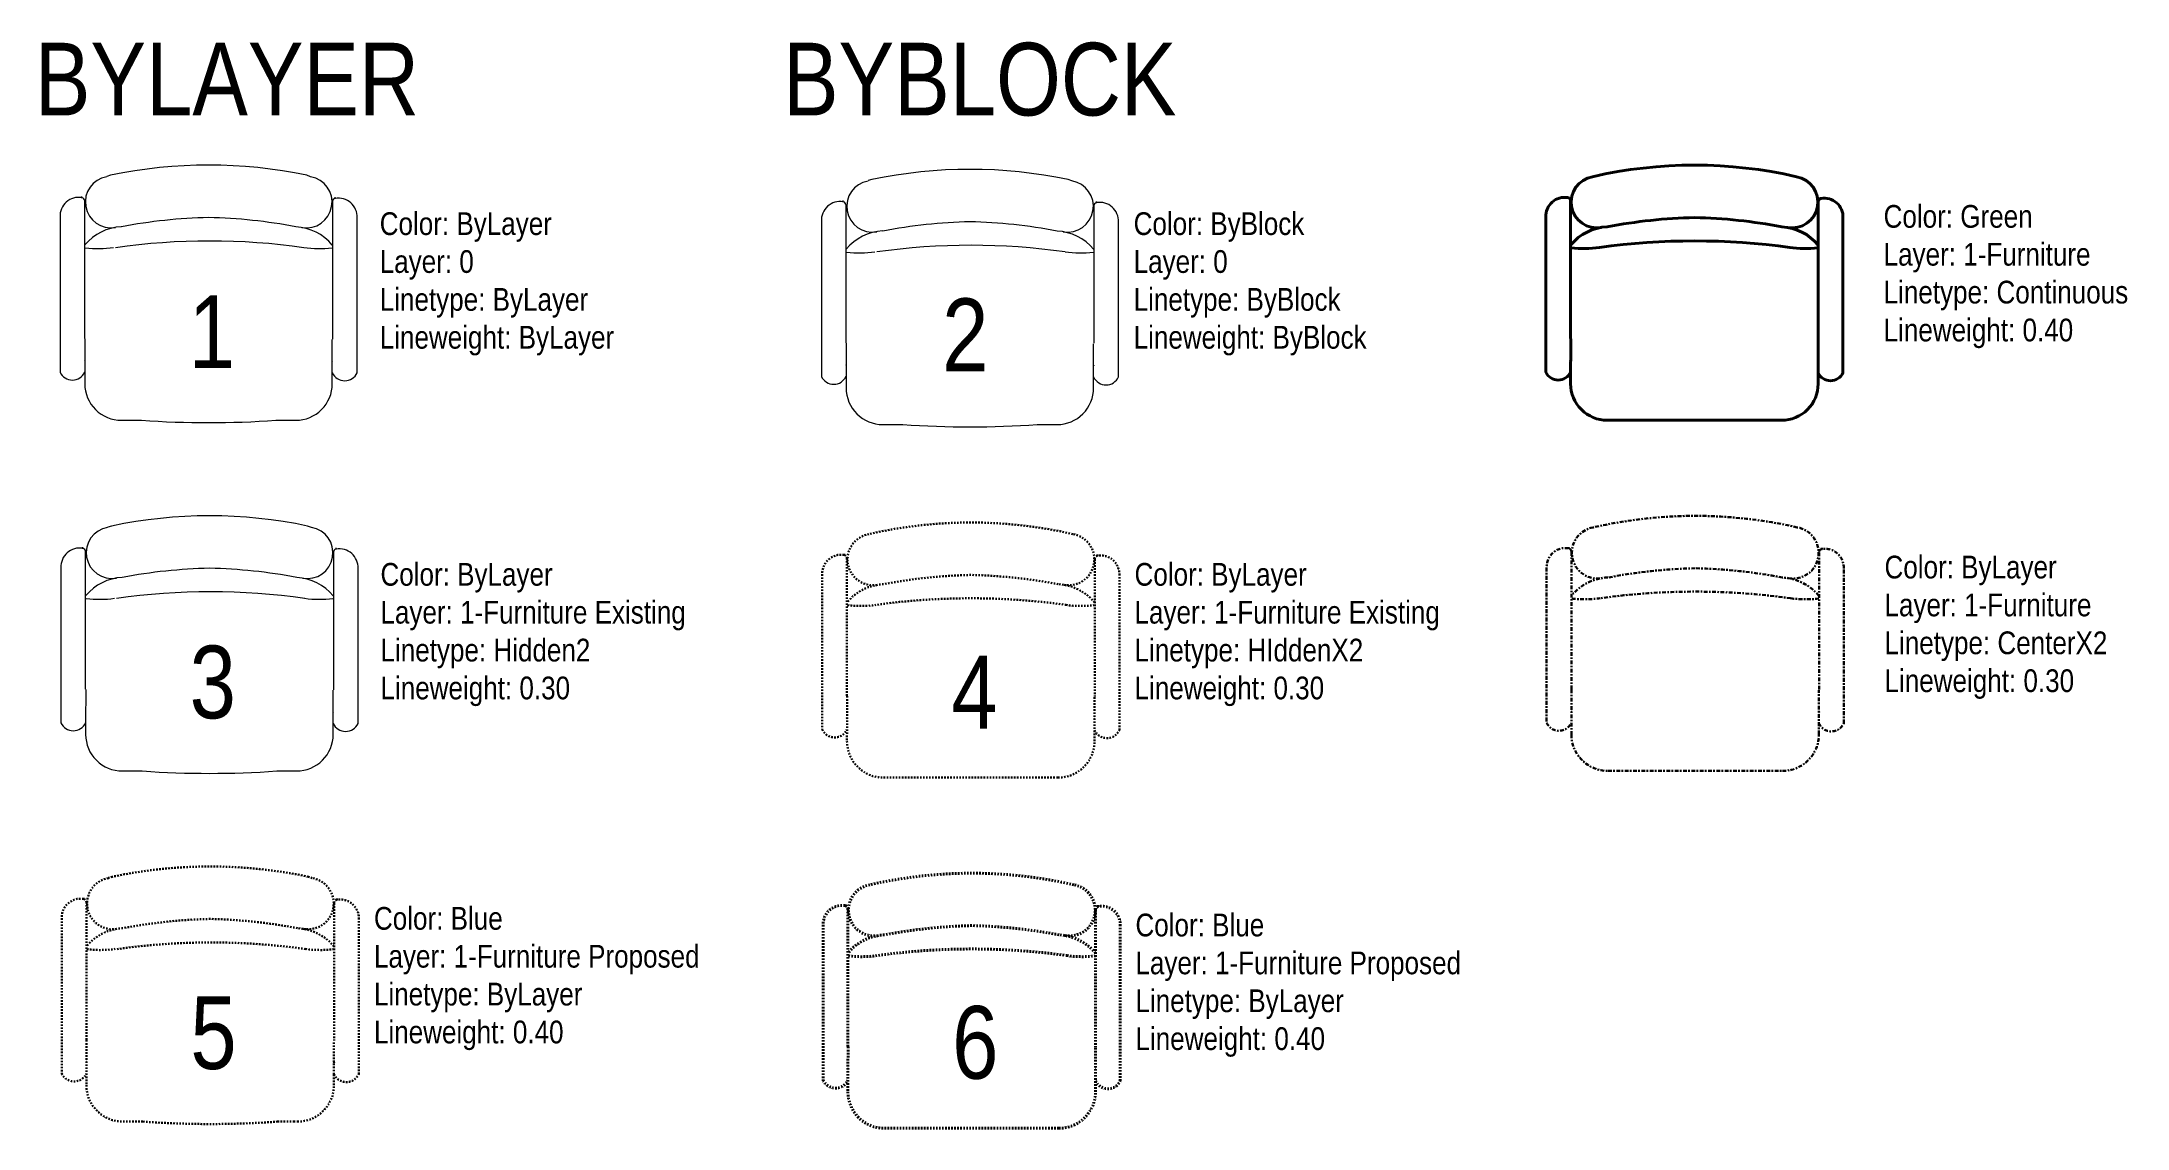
# Model space of a CAD drawing. Header units: inches. Extents: x -9700 to 23669, y -55805 to 1166.
# Drawn here: x -1278.1 to -1140.5, y -55805.1 to -55733.4 of the extents above; entities that cross this region are included whole.
import ezdxf

# ---------------------------------------------------------------- set-up
doc = ezdxf.new("R2010")
doc.units = ezdxf.units.IN
doc.header["$LTSCALE"] = 0.1
doc.header["$MEASUREMENT"] = 0
for name, pattern in [('CENTERX2', [4, 2.5, -0.5, 0.5, -0.5]), ('HIDDEN2', [0.1875, 0.125, -0.0625]), ('HIDDENX2', [0.75, 0.5, -0.25])]:
    doc.linetypes.add(name, pattern=pattern)
doc.layers.get('0').update_dxf_attribs({"lineweight": 0})
for name, color, linetype, lineweight in [('1-Furniture', 7, 'Continuous', 25), ('1-Furniture-Existing', 8, 'Continuous', 9), ('1-Furniture-Proposed', 1, 'HIDDEN2', 30), ('1-Objects', 7, 'Continuous', 25)]:
    doc.layers.add(name, color=color, linetype=linetype, lineweight=lineweight)
doc.styles.get("Standard").update_dxf_attribs({"font": 'ARIALN.TTF'})

msp = doc.modelspace()

# ---------------------------------------------------------------- texts
at = {"layer": '1-Objects'}
for s, insert, char_height, width, attachment_point in [('BYLAYER', (-1278.57, -55733.43), 4.8, 29.3891, 1), ('BYBLOCK', (-1229.19, -55733.43), 4.8, 29.3891, 1), ('Color: Green\\PLayer: 1-Furniture\\PLinetype: Continuous\\PLineweight: 0.40', (-1156.55, -55744.14), 1.5, 18.7369, 1), ('Color: ByLayer\\PLayer: 0\\PLinetype: ByLayer\\PLineweight: ByLayer', (-1255.81, -55744.62), 1.5, 18.7369, 1), ('Color: ByBlock\\PLayer: 0\\PLinetype: ByBlock\\PLineweight: ByBlock', (-1206.05, -55744.62), 1.5, 18.7369, 1), ('1', (-1266.89, -55752.51), 4.8, 4.8, 5), ('2', (-1217.16, -55752.71), 4.8, 4.8, 5), ('Color: ByLayer\\PLayer: 1-Furniture\\PLinetype: CenterX2\\PLineweight: 0.30', (-1156.49, -55767.29), 1.5, 18.7369, 1), ('Color: ByLayer\\PLayer: 1-Furniture Existing\\PLinetype: Hidden2\\PLineweight: 0.30', (-1255.76, -55767.77), 1.5, 20.9781, 1), ('Color: ByLayer\\PLayer: 1-Furniture Existing\\PLinetype: HIddenX2\\PLineweight: 0.30', (-1205.99, -55767.77), 1.5, 22.0944, 1), ('3', (-1266.83, -55775.66), 4.8, 4.8, 5), ('4', (-1216.56, -55776.3), 4.8, 4.8, 5), ('Color: Blue\\PLayer: 1-Furniture Proposed\\PLinetype: ByLayer\\PLineweight: 0.40', (-1256.19, -55790.48), 1.5, 22.4307, 1), ('Color: Blue\\PLayer: 1-Furniture Proposed\\PLinetype: ByLayer\\PLineweight: 0.40', (-1205.93, -55790.92), 1.5, 24.5296, 1), ('5', (-1266.78, -55798.81), 4.8, 4.8, 5), ('6', (-1216.5, -55799.45), 4.8, 4.8, 5)]:
    msp.add_mtext(s, dxfattribs=dict(at, insert=insert, char_height=char_height, width=width, attachment_point=attachment_point))

# ---------------------------------------------------------------- blocks, each defined once
blk = doc.blocks.new('CHAIR BYLAYER')
for p, q in [((-8.37, -2.17), (-8.37, -2.06)), ((8.35, -2.22), (8.35, -2.11)), ((8.16, -13.71), (8.16, -11.51))]:
    blk.add_line(p, q)
for points in [[(6.15, -4.12, 0.998721), (6.73, -0.76), (6.47, -0.67, 0.104311), (-6.47, -0.67), (-6.72, -0.74)], [(-8.18, -11.44), (-8.18, -2.38, 0.365306), (-8.37, -2.14, 0.477551), (-9.81, -3.42), (-9.81, -13.66, 0.644661), (-8.18, -13.66)], [(8.16, -14.43), (8.16, -13.7, 0.644661), (9.8, -13.7), (9.8, -3.47, 0.477551), (8.35, -2.19, 0.365306), (8.17, -2.42), (8.17, -11.48)], [(8.16, -5.27, 0.210047), (5.76, -4.07, 0.042414), (0, -3.46, 0.042414), (-5.76, -4.07)], [(-8.18, -14.43, 0.414214), (-5.76, -16.84), (-4.44, -16.84, 0.03559), (4.44, -16.84), (5.51, -16.84), (5.75, -16.84, 0.414214), (8.16, -14.43)]]:
    blk.add_lwpolyline(points, format="xyb")
blk.add_lwpolyline([(-8.17, -11.46), (-8.18, -13.66), (-8.18, -14.43)])
for centre, radius, start, end in [((-6.44, -2.44), 1.7, 99.8988, 279.7522), ((-5.6, -7.4), 3.34, 92.8235, 140.2729), ((-7.3, 1.82), 7.33, 263.3827, 278.0476), ((0.07, -49.54), 44.53, 81.969, 98.031), ((7.3, 1.82), 7.33, 261.9524, 276.6173), ((-8.99, -13.29), 0.897, 24.0272, 26.2628), ((8.98, -13.33), 0.897, 153.7372, 155.9728)]:
    blk.add_arc(centre, radius, start, end)
blk = doc.blocks.new('CHAIR BYBLOCK')
at = {"color": 0, "linetype": 'ByBlock', "lineweight": -2, "transparency": 16777216}
for p, q in [((-8.37, -2.17), (-8.37, -2.06)), ((8.35, -2.22), (8.35, -2.11)), ((-8.17, -11.46), (-8.18, -14.43)), ((8.16, -14.43), (8.16, -11.51))]:
    blk.add_line(p, q, dxfattribs=at)
for points in [[(6.15, -4.12, 0.998721), (6.73, -0.76, 0.113209), (-6.73, -0.76, 0.998721), (-6.15, -4.12)], [(-8.18, -11.44), (-8.18, -2.38, 0.365306), (-8.37, -2.14, 0.477551), (-9.81, -3.42), (-9.81, -13.66, 0.644661), (-8.18, -13.66)], [(8.16, -13.7, 0.644661), (9.8, -13.7), (9.8, -3.47, 0.477551), (8.35, -2.19, 0.365306), (8.17, -2.42), (8.17, -11.48)], [(8.16, -5.27, 0.210047), (5.76, -4.07, 0.042414), (0, -3.46, 0.042414), (-5.76, -4.07)], [(-8.18, -14.43, 0.414214), (-5.76, -16.84), (5.75, -16.84, 0.414214), (8.16, -14.43)]]:
    blk.add_lwpolyline(points, format="xyb", dxfattribs=at)
for centre, radius, start, end in [((-5.6, -7.4), 3.34, 92.8235, 140.2729), ((-7.3, 1.82), 7.33, 263.3827, 278.0476), ((0.01, -50.41), 45.41, 82.0464, 97.9536), ((7.3, 1.82), 7.33, 261.9524, 276.6173), ((-8.99, -13.29), 0.897, 24.0272, 26.2628), ((8.98, -13.33), 0.897, 153.7372, 155.9728)]:
    blk.add_arc(centre, radius, start, end, dxfattribs=at)

# ---------------------------------------------------------------- block references
at = {"color": 0, "linetype": 'ByBlock', "lineweight": -2}
msp.add_blockref('CHAIR BYLAYER', (-1216.85, -55741.79), dxfattribs=at)
at = {"layer": '1-Furniture', "color": 3, "linetype": 'Continuous', "lineweight": 40}
msp.add_blockref('CHAIR BYBLOCK', (-1169.03, -55741.51), dxfattribs=at)
at = {"layer": '1-Furniture', "linetype": 'CENTERX2', "lineweight": 30}
msp.add_blockref('CHAIR BYBLOCK', (-1168.98, -55764.66), dxfattribs=at)
at = {"layer": '1-Furniture-Existing'}
msp.add_blockref('CHAIR BYLAYER', (-1267.1, -55741.51), dxfattribs=at)
at = {"layer": '1-Furniture-Existing', "color": 1, "linetype": 'HIDDEN2', "lineweight": 30}
msp.add_blockref('CHAIR BYLAYER', (-1267.04, -55764.66), dxfattribs=at)
at = {"layer": '1-Furniture-Existing', "linetype": 'HIDDENX2', "lineweight": 30}
msp.add_blockref('CHAIR BYBLOCK', (-1216.79, -55765.1), dxfattribs=at)
at = {"layer": '1-Furniture-Proposed', "color": 5, "lineweight": 40}
for name, p in [('CHAIR BYLAYER', (-1266.99, -55787.81)), ('CHAIR BYBLOCK', (-1216.73, -55788.25))]:
    msp.add_blockref(name, p, dxfattribs=at)

msp.set_redraw_order([(e.dxf.handle, doc.entitydb.next_handle()) for e in msp.query("TEXT MTEXT ATTDEF DIMENSION ARC_DIMENSION")])  # texts and dimensions are drawn at this point

doc.saveas('drawing.dxf')
